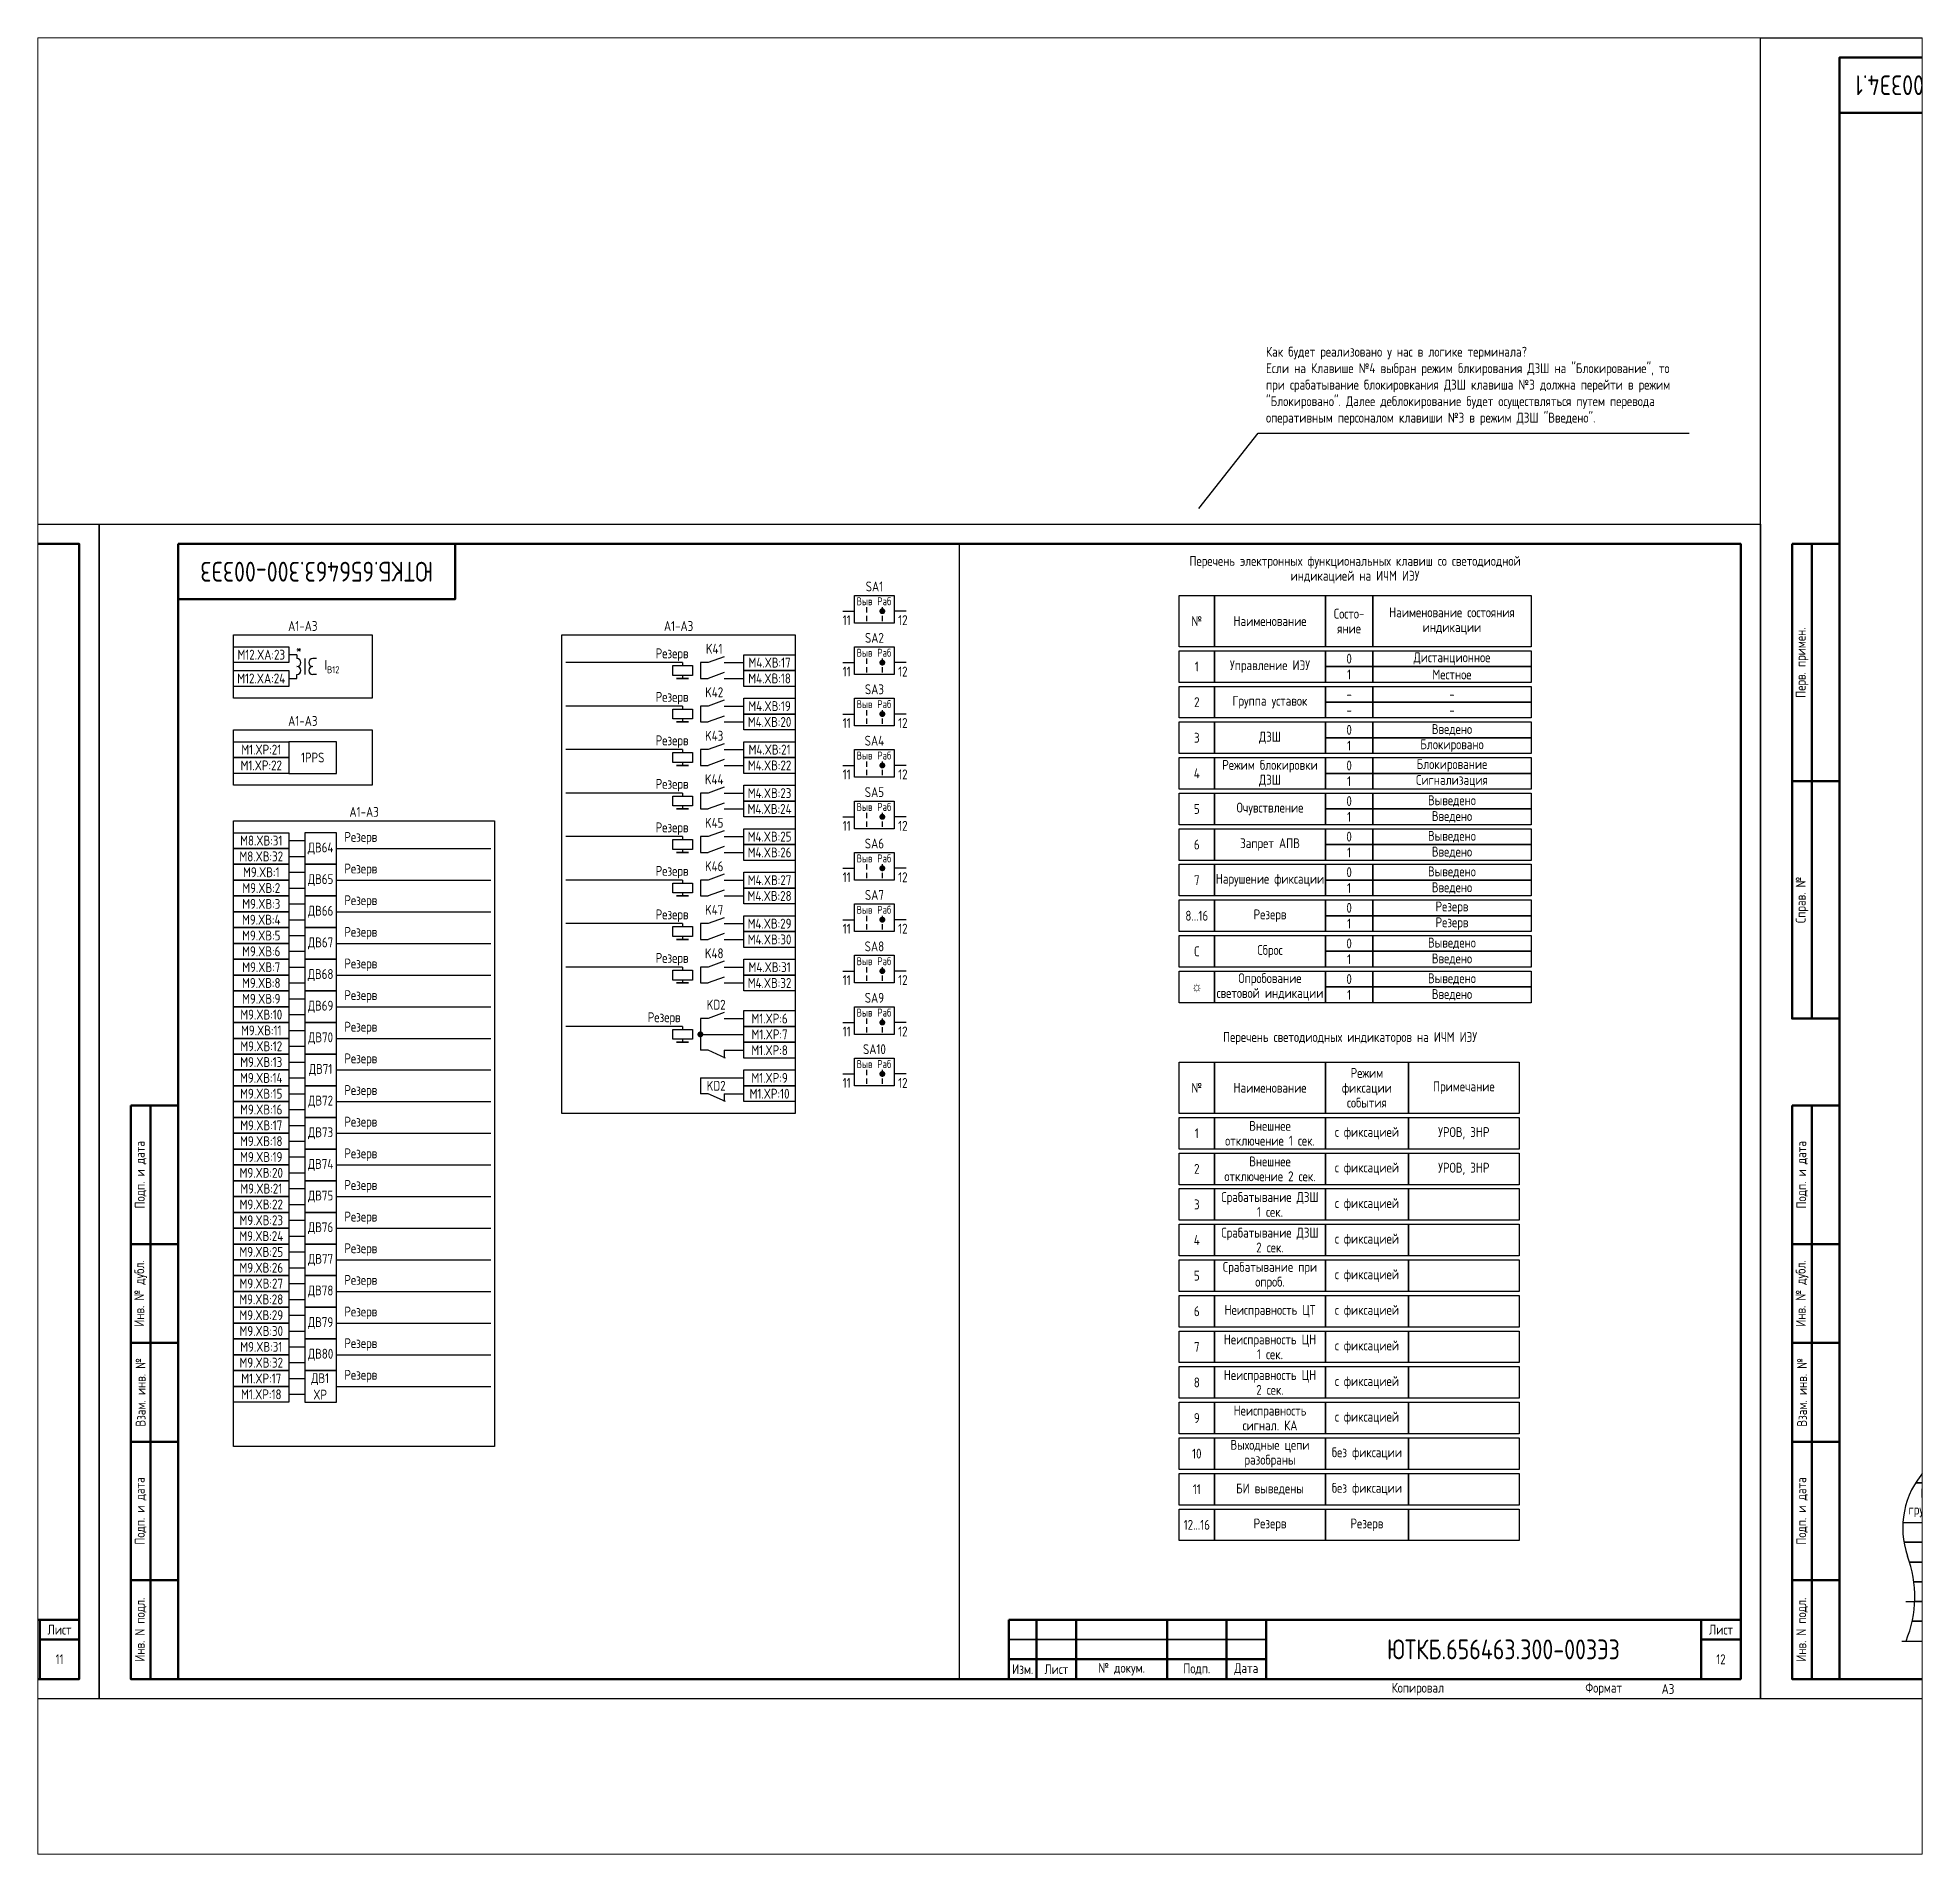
# Paper-space layout '12 Э3' of a CAD drawing. Header units: millimetres. Extents: x 2609 to 2876, y 0 to 257.
# The model-space entities are those that its viewports show. They can reach past a viewport. Long polylines and large blocks are cut down to what shows.
import ezdxf

# ---------------------------------------------------------------- set-up
doc = ezdxf.new("R2010")
doc.units = ezdxf.units.MM
doc.styles.add('Gost_type_A', font='GOST_A.TTF')

psp = doc.layouts.new('12 Э3')

msp = doc.modelspace()

# ---------------------------------------------------------------- texts
at = {"char_height": 5, "width": 70, "attachment_point": 5, "rotation": 180, "style": 'Gost_type_A'}
for s, insert in [('ЮТКБ.656463.300-003Э4.1', (5095, 408)), ('ЮТКБ.656463.300-003Э3', (4675, 285))]:
    msp.add_mtext(s, dxfattribs=dict(at, insert=insert))
at = {"color": 210, "insert": (4915, 322), "char_height": 2.5, "width": 106, "attachment_point": 7, "style": 'Gost_type_A'}
msp.add_mtext('Как будет реализовано у нас в логике терминала?\\PЕсли на Клавише №4 выбран режим блкирования ДЗШ на "Блокирование", то при срабатывание блокировкания ДЗШ клавиша №3 должна перейти в режим "Блокировано". Далее деблокирование будет осуществляться путем перевода оперативным персоналом клавиши №3 в режим ДЗШ "Введено".', dxfattribs=at)
at = {"char_height": 2.5, "style": 'Gost_type_A'}
for s, insert, width, attachment_point, line_spacing_factor in [('Перечень электронных функциональных клавиш со светодиодной индикацией на ИЧМ ИЭУ', (4937.5, 285.5), 89, 5, 0.9), ('A1-A3', (4671.5, 270), 35, 8, 0.9), ('A1-A3', (4766.5, 270), 59, 8, 0.9), ('№ ', (4897.5, 272.5), 9, 5, 0.9), ('Наименование ', (4916, 272.5), 28, 5, 0.9), ('Состо- яние', (4936, 272.5), 12, 5, 0.9), ('Наименование состояния индикации', (4962, 272.5), 40, 5, 0.9), ('1', (4897.5, 261), 9, 5, 0.9), ('Управление ИЭУ', (4916, 261), 28, 5, 0.9), ('0', (4936, 263), 12, 5, 0.9), ('Дистанционное', (4962, 263), 40, 5, 0.9), ('1', (4936, 259), 12, 5, 0.9), ('Местное', (4962, 259), 40, 5, 0.9), ('2', (4897.5, 252), 9, 5, 0.9), ('Группа уставок', (4916, 252), 28, 5, 0.9), ('A1-A3', (4671.5, 246), 35, 8, 0.9), ('3', (4897.5, 243), 9, 5, 0.9), ('ДЗШ', (4916, 243), 28, 5, 0.9), ('0', (4936, 245), 12, 5, 0.9), ('Введено', (4962, 245), 40, 5, 0.9), ('1', (4936, 241), 12, 5, 0.9), ('Блокировано', (4962, 241), 40, 5, 0.9), ('4', (4897.5, 234), 9, 5, 0.9), ('Режим блокировки ДЗШ', (4916, 234), 28, 5, 0.9), ('0', (4936, 236), 12, 5, 0.9), ('Сигнализация', (4962, 232), 40, 5, 0.9), ('Блокирование', (4962, 236), 40, 5, 0.9), ('1', (4936, 232), 12, 5, 0.9), ('A1-A3', (4687, 223), 66, 8, 0.9), ('5', (4897.5, 225), 9, 5, 0.9), ('Очувствление', (4916, 225), 28, 5, 0.9), ('0', (4936, 227), 12, 5, 0.9), ('1', (4936, 223), 12, 5, 0.9), ('Выведено', (4962, 227), 40, 5, 0.9), ('Введено', (4962, 223), 40, 5, 0.9), ('0', (4936, 218), 12, 5, 0.9), ('Выведено', (4962, 218), 40, 5, 0.9), ('6', (4897.5, 216), 9, 5, 0.9), ('Запрет АПВ', (4916, 216), 28, 5, 0.9), ('1', (4936, 214), 12, 5, 0.9), ('Введено', (4962, 214), 40, 5, 0.9), ('0', (4936, 200), 12, 5, 0.9), ('Резерв', (4962, 200), 40, 5, 0.9), ('8...16', (4897.5, 198), 9, 5, 0.9), ('Резерв', (4916, 198), 28, 5, 0.9), ('1', (4936, 196), 12, 5, 0.9), ('Резерв', (4962, 196), 40, 5, 0.9), ('Сброс', (4916, 189), 28, 5, 0.9), ('0', (4936, 191), 12, 5, 0.9), ('Выведено', (4962, 191), 40, 5, 0.9), ('C', (4897.5, 189), 9, 5, 0.9), ('1', (4936, 187), 12, 5, 0.9), ('Введено', (4962, 187), 40, 5, 0.9), ('Опробование световой индикации', (4916, 180), 28, 5, 0.9), ('0', (4936, 182), 12, 5, 0.9), ('Выведено', (4962, 182), 40, 5, 0.9), ('☼', (4897.5, 180), 9, 5, 0.9), ('1', (4936, 178), 12, 5, 0.9), ('Введено', (4962, 178), 40, 5, 0.9), ('Резерв', (4767, 172), 37, 6, 0.8), ('Перечень светодиодных индикаторов на ИЧМ ИЭУ', (4936.25, 167), 197.5, 5, 0.9), ('Режим\\Pфиксации события', (4940.5, 154.5), 21, 5, 0.9), ('№ ', (4897.5, 154.5), 9, 5, 0.9), ('Наименование ', (4916, 154.5), 28, 5, 0.9), ('Примечание', (4965, 154.5), 28, 5, 0.9), ('1', (4897.5, 143), 9, 5, 0.9), ('Внешнее\\Pотключение 1 сек.', (4916, 143), 28, 5, 0.9), ('с фиксацией', (4940.5, 143), 21, 5, 0.9), ('УРОВ, ЗНР', (4965, 143), 28, 5, 0.9), ('2', (4897.5, 134), 9, 5, 0.9), ('Внешнее\\Pотключение 2 сек.', (4916, 134), 28, 5, 0.9), ('с фиксацией', (4940.5, 134), 21, 5, 0.9), ('УРОВ, ЗНР', (4965, 134), 28, 5, 0.9), ('3', (4897.5, 125), 9, 5, 0.9), ('Срабатывание ДЗШ\\P1 сек.', (4916, 125), 28, 5, 0.9), ('с фиксацией', (4940.5, 125), 21, 5, 0.9), ('Срабатывание ДЗШ\\P2 сек.', (4916, 116), 28, 5, 0.9), ('4', (4897.5, 116), 9, 5, 0.9), ('с фиксацией', (4940.5, 116), 21, 5, 0.9), ('Срабатывание при опроб.', (4916, 107), 28, 5, 0.9), ('5', (4897.5, 107), 9, 5, 0.9), ('с фиксацией', (4940.5, 107), 21, 5, 0.9), ('6', (4897.5, 98), 9, 5, 0.9), ('Неисправность ЦТ', (4916, 98), 28, 5, 0.9), ('с фиксацией', (4940.5, 98), 21, 5, 0.9), ('Неисправность ЦН\\P1 сек.', (4916, 89), 28, 5, 0.9), ('с фиксацией', (4940.5, 89), 21, 5, 0.9), ('7', (4897.5, 89), 9, 5, 0.9), ('8', (4897.5, 80), 9, 5, 0.9), ('Неисправность ЦН\\P2 сек.', (4916, 80), 28, 5, 0.9), ('с фиксацией', (4940.5, 80), 21, 5, 0.9), ('9', (4897.5, 71), 9, 5, 0.9), ('Неисправность сигнал. КА', (4916, 71), 28, 5, 0.9), ('с фиксацией', (4940.5, 71), 21, 5, 0.9), ('10', (4897.5, 62), 9, 5, 0.9), ('Выходные цепи разобраны', (4916, 62), 28, 5, 0.9), ('без фиксации', (4940.5, 62), 21, 5, 0.9), ('11', (4897.5, 53), 9, 5, 0.9), ('БИ выведены', (4916, 53), 28, 5, 0.9), ('без фиксации', (4940.5, 53), 21, 5, 0.9), ('12...16', (4897.5, 44), 9, 5, 0.9), ('Резерв', (4916, 44), 28, 5, 0.9), ('Резерв', (4940.5, 44), 21, 5, 0.9)]:
    msp.add_mtext(s, dxfattribs=dict(at, insert=insert, width=width, attachment_point=attachment_point, line_spacing_factor=line_spacing_factor))
at = {"style": 'Gost_type_A'}
for s, insert, char_height, width, attachment_point in [('SA1', (4816, 280), 2.5, 10, 8), ('Выв', (4813.5, 277.5), 2, 5, 5), ('Раб', (4818.5, 277.5), 2, 5, 5), ('11', (4810, 273.98), 2.5, 5, 3), ('12', (4822, 273.98), 2.5, 5, 1), ('SA2', (4816, 267), 2.5, 10, 8), ('M12.XA:23', (4661, 264), 2.5, 14, 5), ('*', (4670.5, 265.5), 2.5, 3, 5), ('\\A1;I{\\H0.7x;\\S^ В12;}', (4677, 261), 2.5, 8, 4), ('Резерв', (4769, 264), 2.5, 31.0015, 6), ('K41', (4775.5, 265.5), 2.5, 5, 5), ('M4.XВ:17', (4789.5, 262), 2.5, 13, 5), ('Выв', (4813.5, 264.5), 2, 5, 5), ('Раб', (4818.5, 264.5), 2, 5, 5), ('M12.XA:24', (4660.99, 257.99), 2.5, 14.018, 5), ('M4.XВ:18', (4789.5, 258), 2.5, 13, 5), ('11', (4810, 260.98), 2.5, 5, 3), ('12', (4822, 260.98), 2.5, 5, 1), ('Резерв', (4769, 253), 2.5, 31.0015, 6), ('K42', (4775.5, 254.5), 2.5, 5, 5), ('SA3', (4816, 254), 2.5, 10, 8), ('Раб', (4818.5, 251.5), 2, 5, 5), ('M4.XВ:20', (4789.5, 247), 2.5, 13, 5), ('M4.XВ:19', (4789.5, 251), 2.5, 13, 5), ('11', (4810, 247.98), 2.5, 5, 3), ('Выв', (4813.5, 251.5), 2, 5, 5), ('12', (4822, 247.98), 2.5, 5, 1), ('Резерв', (4769, 242), 2.5, 31.0015, 6), ('K43', (4775.5, 243.5), 2.5, 5, 5), ('SA4', (4816, 241), 2.5, 10, 8), ('M1.XP:21', (4661, 240), 2.5, 14, 5), ('1PPS', (4674, 238), 2.5, 12, 5), ('M4.XВ:21', (4789.5, 240), 2.5, 13, 5), ('Выв', (4813.5, 238.5), 2, 5, 5), ('Раб', (4818.5, 238.5), 2, 5, 5), ('M1.XP:22', (4661, 236), 2.5, 14, 5), ('K44', (4775.5, 232.5), 2.5, 5, 5), ('M4.XВ:22', (4789.5, 236), 2.5, 13, 5), ('11', (4810, 234.98), 2.5, 5, 3), ('12', (4822, 234.98), 2.5, 5, 1), ('Резерв', (4769, 231), 2.5, 31.0015, 6), ('M4.XВ:23', (4789.5, 229), 2.5, 13, 5), ('SA5', (4816, 228), 2.5, 10, 8), ('M4.XВ:24', (4789.5, 225), 2.5, 13, 5), ('Выв', (4813.5, 225.5), 2, 5, 5), ('Раб', (4818.5, 225.5), 2, 5, 5), ('Резерв', (4682, 216), 2.5, 37, 7), ('Резерв', (4769, 220), 2.5, 31.0015, 6), ('K45', (4775.5, 221.5), 2.5, 5, 5), ('M4.XВ:25', (4789.5, 218), 2.5, 13, 5), ('11', (4810, 221.98), 2.5, 5, 3), ('12', (4822, 221.98), 2.5, 5, 1), ('M8.XВ:31', (4661, 217), 2.5, 14, 5), ('ДВ64', (4676, 215), 2.5, 7.9998, 5), ('M4.XВ:26', (4789.5, 214), 2.5, 13, 5), ('SA6', (4816, 215), 2.5, 10, 8), ('M8.XВ:32', (4661, 213), 2.5, 14, 5), ('M9.XВ:1', (4661, 209), 2.5, 14, 5), ('Резерв', (4682, 208), 2.5, 37, 7), ('Резерв', (4769, 209), 2.5, 31.0015, 6), ('K46', (4775.5, 210.5), 2.5, 5, 5), ('Выв', (4813.5, 212.5), 2, 5, 5), ('Раб', (4818.5, 212.5), 2, 5, 5), ('M9.XВ:2', (4661, 205), 2.5, 14, 5), ('ДВ65', (4676, 207), 2.5, 7.9998, 5), ('M4.XВ:27', (4789.5, 207), 2.5, 13, 5), ('11', (4810, 208.98), 2.5, 5, 3), ('12', (4822, 208.98), 2.5, 5, 1), ('M9.XВ:3', (4661, 201), 2.5, 14, 5), ('ДВ66', (4676, 199), 2.5, 7.9998, 5), ('Резерв', (4682, 200), 2.5, 37, 7), ('K47', (4775.5, 199.5), 2.5, 5, 5), ('M4.XВ:28', (4789.5, 203), 2.5, 13, 5), ('Выв', (4813.5, 199.5), 2, 5, 5), ('SA7', (4816, 202), 2.5, 10, 8), ('Раб', (4818.5, 199.5), 2, 5, 5), ('M9.XВ:4', (4661, 197), 2.5, 14, 5), ('Резерв', (4769, 198), 2.5, 31.0015, 6), ('M4.XВ:29', (4789.5, 196), 2.5, 13, 5), ('11', (4810, 195.98), 2.5, 5, 3), ('12', (4822, 195.98), 2.5, 5, 1), ('M9.XВ:5', (4661, 193), 2.5, 14, 5), ('ДВ67', (4676, 191), 2.5, 7.9998, 5), ('Резерв', (4682, 192), 2.5, 37, 7), ('M4.XВ:30', (4789.5, 192), 2.5, 13, 5), ('SA8', (4816, 189), 2.5, 10, 8), ('M9.XВ:6', (4661, 189), 2.5, 14, 5), ('M9.XВ:7', (4661, 185), 2.5, 14, 5), ('Резерв', (4682, 184), 2.5, 37, 7), ('Резерв', (4769, 187), 2.5, 31.0015, 6), ('K48', (4775.5, 188.5), 2.5, 5, 5), ('M4.XВ:31', (4789.5, 185), 2.5, 13, 5), ('Выв', (4813.5, 186.5), 2, 5, 5), ('Раб', (4818.5, 186.5), 2, 5, 5), ('M9.XВ:8', (4661, 181), 2.5, 14, 5), ('ДВ68', (4676, 183), 2.5, 7.9998, 5), ('M4.XВ:32', (4789.5, 181), 2.5, 13, 5), ('11', (4810, 182.98), 2.5, 5, 3), ('12', (4822, 182.98), 2.5, 5, 1), ('M9.XВ:9', (4661, 177), 2.5, 14, 5), ('ДВ69', (4676, 175), 2.5, 7.9998, 5), ('Резерв', (4682, 176), 2.5, 37, 7), ('KD2', (4776, 175.5), 2.5, 8, 5), ('SA9', (4816, 176), 2.5, 10, 8), ('M9.XВ:10', (4661, 173), 2.5, 14, 5), ('M1.XP:6', (4789.5, 172), 2.5, 13, 5), ('Выв', (4813.5, 173.5), 2, 5, 5), ('Раб', (4818.5, 173.5), 2, 5, 5), ('M9.XВ:11', (4661, 169), 2.5, 14, 5), ('ДВ70', (4676, 167), 2.5, 7.9998, 5), ('Резерв', (4682, 168), 2.5, 37, 7), ('M1.XP:7', (4789.5, 168), 2.5, 13, 5), ('11', (4810, 169.98), 2.5, 5, 3), ('12', (4822, 169.98), 2.5, 5, 1), ('M9.XВ:13', (4661, 161), 2.5, 14, 5), ('M9.XВ:12', (4661, 165), 2.5, 14, 5), ('Резерв', (4682, 160), 2.5, 37, 7), ('M1.XP:8', (4789.5, 164), 2.5, 13, 5), ('SA10', (4816, 163), 2.5, 10, 8), ('M9.XВ:14', (4661, 157), 2.5, 14, 5), ('ДВ71', (4676, 159), 2.5, 7.9998, 5), ('M1.XP:9', (4789.5, 157), 2.5, 13, 5), ('Выв', (4813.5, 160.5), 2, 5, 5), ('Раб', (4818.5, 160.5), 2, 5, 5), ('M9.XВ:15', (4661, 153), 2.5, 14, 5), ('ДВ72', (4676, 151), 2.5, 7.9998, 5), ('Резерв', (4682, 152), 2.5, 37, 7), ('KD2', (4776, 155), 2.5, 8, 5), ('M1.XP:10', (4789.5, 153), 2.5, 13, 5), ('11', (4810, 156.98), 2.5, 5, 3), ('12', (4822, 156.98), 2.5, 5, 1), ('M9.XВ:16', (4661, 149), 2.5, 14, 5), ('M9.XВ:17', (4661, 145), 2.5, 14, 5), ('ДВ73', (4676, 143), 2.5, 7.9998, 5), ('Резерв', (4682, 144), 2.5, 37, 7), ('M9.XВ:18', (4661, 141), 2.5, 14, 5), ('M9.XВ:19', (4661, 137), 2.5, 14, 5), ('Резерв', (4682, 136), 2.5, 37, 7), ('M9.XВ:20', (4661, 133), 2.5, 14, 5), ('ДВ74', (4676, 135), 2.5, 7.9998, 5), ('M9.XВ:21', (4661, 129), 2.5, 14, 5), ('Резерв', (4682, 128), 2.5, 37, 7), ('M9.XВ:22', (4661, 125), 2.5, 14, 5), ('ДВ75', (4676, 127), 2.5, 7.9998, 5), ('M9.XВ:23', (4661, 121), 2.5, 14, 5), ('ДВ76', (4676, 119), 2.5, 7.9998, 5), ('Резерв', (4682, 120), 2.5, 37, 7), ('M9.XВ:24', (4661, 117), 2.5, 14, 5), ('Резерв', (4682, 112), 2.5, 37, 7), ('M9.XВ:25', (4661, 113), 2.5, 14, 5), ('M9.XВ:26', (4661, 109), 2.5, 14, 5), ('ДВ77', (4676, 111), 2.5, 7.9998, 5), ('M9.XВ:27', (4661, 105), 2.5, 14, 5), ('Резерв', (4682, 104), 2.5, 37, 7), ('M9.XВ:28', (4661, 101), 2.5, 14, 5), ('ДВ78', (4676, 103), 2.5, 7.9998, 5), ('M9.XВ:29', (4661, 97), 2.5, 14, 5), ('ДВ79', (4676, 95), 2.5, 7.9998, 5), ('Резерв', (4682, 96), 2.5, 37, 7), ('M9.XВ:30', (4661, 93), 2.5, 14, 5), ('Резерв', (4682, 88), 2.5, 37, 7), ('M9.XВ:32', (4661, 85), 2.5, 14, 5), ('M9.XВ:31', (4661, 89), 2.5, 14, 5), ('ДВ80', (4676, 87), 2.5, 7.9998, 5), ('M1.XP:17', (4661, 81), 2.5, 14, 5), ('ДВ1 XP', (4675.88, 79), 2.5, 7.7588, 5), ('Резерв', (4682, 80), 2.5, 37, 7), ('M1.XP:18', (4661, 77), 2.5, 14, 5), ('Название группы клемм', (5086.42, 49.6), 2.5, 20.4592, 5), ('ЮТКБ.656463.300-003Э3', (4975, 12.5), 5, 120, 5), ('11', (4610, 10), 2.5, 10, 5), ('12', (5030, 10), 2.5, 10, 5), ('A3', (5015, 2.5), 2.5, 20, 4)]:
    msp.add_mtext(s, dxfattribs=dict(at, insert=insert, char_height=char_height, width=width, attachment_point=attachment_point))
at = {"color": 30, "true_color": 0xf26722, "char_height": 2.5, "attachment_point": 5, "line_spacing_factor": 0.9, "style": 'Gost_type_A'}
for s, insert, width in [('-', (4936, 254), 12), ('-', (4962, 254), 40), ('-', (4936, 250), 12), ('-', (4962, 250), 40), ('0', (4936, 209), 12), ('Выведено', (4962, 209), 40), ('7', (4897.5, 207), 9), ('Нарушение фиксации', (4916, 207), 28), ('1', (4936, 205), 12), ('Введено', (4962, 205), 40)]:
    msp.add_mtext(s, dxfattribs=dict(at, insert=insert, width=width))

# ---------------------------------------------------------------- blocks, each defined once
blk = doc.blocks.new('Формат_А3')
blk.add_lwpolyline([(-420, 297), (0, 297), (0, 0), (-420, 0)], close=True)
at = {"lineweight": 50}
blk.add_lwpolyline([(-400, 292), (-5, 292), (-5, 5), (-400, 5)], close=True, dxfattribs=at)
blk = doc.blocks.new('Штамп малый нижний')
at = {"lineweight": 50}
for points in [[(-185, 15), (-178, 15), (-178, 5), (-185, 5)], [(-178, 15), (-168, 15), (-168, 5), (-178, 5)], [(-168, 15), (-145, 15), (-145, 5), (-168, 5)], [(-145, 15), (-130, 15), (-130, 5), (-145, 5)], [(-130, 15), (-120, 15), (-120, 5), (-130, 5)], [(-120, 15), (-10, 15), (-10, 0), (-120, 0)], [(-10, 15), (0, 15), (0, 10), (-10, 10)], [(-10, 10), (0, 10), (0, 0), (-10, 0)], [(-185, 5), (-178, 5), (-178, 0), (-185, 0)], [(-178, 5), (-168, 5), (-168, 0), (-178, 0)], [(-168, 5), (-145, 5), (-145, 0), (-168, 0)], [(-145, 5), (-130, 5), (-130, 0), (-145, 0)], [(-130, 5), (-120, 5), (-120, 0), (-130, 0)]]:
    blk.add_lwpolyline(points, close=True, dxfattribs=at)
for points in [[(-185, 15), (-178, 15), (-178, 10), (-185, 10)], [(-178, 15), (-168, 15), (-168, 10), (-178, 10)], [(-168, 15), (-145, 15), (-145, 10), (-168, 10)], [(-145, 15), (-130, 15), (-130, 10), (-145, 10)], [(-130, 15), (-120, 15), (-120, 10), (-130, 10)], [(-185, 10), (-178, 10), (-178, 5), (-185, 5)], [(-178, 10), (-168, 10), (-168, 5), (-178, 5)], [(-168, 10), (-145, 10), (-145, 5), (-168, 5)], [(-145, 10), (-130, 10), (-130, 5), (-145, 5)], [(-130, 10), (-120, 10), (-120, 5), (-130, 5)]]:
    blk.add_lwpolyline(points, close=True)
at = {"char_height": 2.5, "style": 'Gost_type_A'}
for s, insert, width, attachment_point in [('Лист', (-5, 12.5), 10, 5), ('Изм.', (-181.5, 2.5), 7, 5), ('Лист', (-173, 2.5), 10, 5), ('№ докум.', (-156.5, 2.5), 23, 5), ('Подп.', (-137.5, 2.5), 15, 5), ('Дата', (-125, 2.5), 10, 5), ('Копировал', (-75, -2.53), 13.1202, 6), ('Формат', (-30, -2.53), 13.1202, 6)]:
    blk.add_mtext(s, dxfattribs=dict(at, insert=insert, width=width, attachment_point=attachment_point))
blk = doc.blocks.new('Штамп угловой верхний')
at = {"lineweight": 50}
blk.add_lwpolyline([(0, 0), (70, 0), (70, -14), (0, -14)], close=True, dxfattribs=at)
blk = doc.blocks.new('POINT')
at = {"const_width": 0.75}
blk.add_lwpolyline([(-0.375, 0, 1), (0.375, 0, 1)], format="xyb", close=True, dxfattribs=at)
blk = doc.blocks.new('Переключатель_положение')
for p, q in [((2, 1), (2, -0.34)), ((2, -1.14), (2, -2.49))]:
    blk.add_line(p, q)
blk = doc.blocks.new('Штамп левый верхний')
at = {"lineweight": 50}
for points in [[(-12, 0), (-7, 0), (-7, -60), (-12, -60)], [(-7, 0), (0, 0), (0, -60), (-7, -60)], [(-12, -60), (-7, -60), (-7, -120), (-12, -120)], [(-7, -60), (0, -60), (0, -120), (-7, -120)]]:
    blk.add_lwpolyline(points, close=True, dxfattribs=at)
at = {"char_height": 2.5, "width": 60, "attachment_point": 5, "rotation": 90, "style": 'Gost_type_A'}
for s, insert in [('Перв. примен.', (-9.5, -30)), ('Справ. №', (-9.5, -90))]:
    blk.add_mtext(s, dxfattribs=dict(at, insert=insert))
blk = doc.blocks.new('Штамп левый нижний')
at = {"lineweight": 50}
for points in [[(-12, 145), (-7, 145), (-7, 110), (-12, 110)], [(-7, 145), (0, 145), (0, 110), (-7, 110)], [(-12, 110), (-7, 110), (-7, 85), (-12, 85)], [(-7, 110), (0, 110), (0, 85), (-7, 85)], [(-12, 85), (-7, 85), (-7, 60), (-12, 60)], [(-7, 85), (0, 85), (0, 60), (-7, 60)], [(-12, 60), (-7, 60), (-7, 25), (-12, 25)], [(-7, 60), (0, 60), (0, 25), (-7, 25)], [(-12, 25), (-7, 25), (-7, 0), (-12, 0)], [(-7, 25), (0, 25), (0, 0), (-7, 0)]]:
    blk.add_lwpolyline(points, close=True, dxfattribs=at)
at = {"char_height": 2.5, "attachment_point": 5, "rotation": 90, "style": 'Gost_type_A'}
for s, insert, width in [('Подп. и дата', (-9.5, 127.5), 35), ('Инв. № дубл.', (-9.5, 97.5), 25), ('Взам. инв. №', (-9.5, 72.5), 25), ('Подп. и дата', (-9.5, 42.5), 35), ('Инв. N подл.', (-9.5, 12.5), 25)]:
    blk.add_mtext(s, dxfattribs=dict(at, insert=insert, width=width))

# ---------------------------------------------------------------- linework, layer by layer
for p, q in [((4837.5, 5), (4837.5, 292)), ((4808, 275), (4811, 275)), ((4824, 275), (4821, 275)), ((4670, 264), (4668, 264)), ((4668, 258), (4670, 258)), ((4767.5, 262), (4738, 262)), ((4767.5, 262), (4767.5, 261.25)), ((4767.5, 258.75), (4767.5, 258)), ((4808, 262), (4811, 262)), ((4824, 262), (4821, 262)), ((4767.5, 251), (4738, 251)), ((4767.5, 251), (4767.5, 250.25)), ((4767.5, 247.75), (4767.5, 247)), ((4808, 249), (4811, 249)), ((4824, 249), (4821, 249)), ((4767.5, 240), (4738, 240)), ((4767.5, 240), (4767.5, 239.25)), ((4767.5, 236.75), (4767.5, 236)), ((4808, 236), (4811, 236)), ((4824, 236), (4821, 236)), ((4767.5, 229), (4738, 229)), ((4767.5, 229), (4767.5, 228.25)), ((4767.5, 225.75), (4767.5, 225)), ((4808, 223), (4811, 223)), ((4824, 223), (4821, 223)), ((4668, 217), (4672, 217)), ((4680, 215), (4719, 215)), ((4767.5, 218), (4738, 218)), ((4767.5, 218), (4767.5, 217.25)), ((4767.5, 214.75), (4767.5, 214)), ((4668, 213), (4672, 213)), ((4808, 210), (4811, 210)), ((4824, 210), (4821, 210)), ((4668, 209), (4672, 209)), ((4668, 205), (4672, 205)), ((4680, 207), (4719, 207)), ((4767.5, 207), (4738, 207)), ((4767.5, 207), (4767.5, 206.25)), ((4668, 201), (4672, 201)), ((4767.5, 203.75), (4767.5, 203)), ((4668, 197), (4672, 197)), ((4680, 199), (4719, 199)), ((4767.5, 196), (4738, 196)), ((4767.5, 196), (4767.5, 195.25)), ((4808, 197), (4811, 197)), ((4824, 197), (4821, 197)), ((4668, 193), (4672, 193)), ((4680, 191), (4719, 191)), ((4767.5, 192.75), (4767.5, 192)), ((4668, 189), (4672, 189)), ((4668, 185), (4672, 185)), ((4680, 183), (4719, 183)), ((4767.5, 185), (4738, 185)), ((4767.5, 185), (4767.5, 184.25)), ((4767.5, 181.75), (4767.5, 181)), ((4808, 184), (4811, 184)), ((4824, 184), (4821, 184)), ((4668, 181), (4672, 181)), ((4668, 177), (4672, 177)), ((4668, 173), (4672, 173)), ((4680, 175), (4719, 175)), ((4668, 169), (4672, 169)), ((4680, 167), (4719, 167)), ((4767.5, 170), (4738, 170)), ((4767.5, 170), (4767.5, 169.25)), ((4767.5, 166.75), (4767.5, 166)), ((4808, 171), (4811, 171)), ((4824, 171), (4821, 171)), ((4668, 165), (4672, 165)), ((4778, 164), (4778, 162)), ((4668, 161), (4672, 161)), ((4680, 159), (4719, 159)), ((4808, 158), (4811, 158)), ((4824, 158), (4821, 158)), ((4668, 157), (4672, 157)), ((4668, 153), (4672, 153)), ((4772, 157), (4772, 153)), ((4778, 153), (4778, 151)), ((4668, 149), (4672, 149)), ((4680, 151), (4719, 151)), ((4668, 145), (4672, 145)), ((4680, 143), (4719, 143)), ((4668, 141), (4672, 141)), ((4668, 137), (4672, 137)), ((4680, 135), (4719, 135)), ((4668, 133), (4672, 133)), ((4668, 129), (4672, 129)), ((4668, 125), (4672, 125)), ((4680, 127), (4719, 127)), ((4668, 121), (4672, 121)), ((4668, 117), (4672, 117)), ((4680, 119), (4719, 119)), ((4668, 113), (4672, 113)), ((4680, 111), (4719, 111)), ((4668, 109), (4672, 109)), ((4668, 105), (4672, 105)), ((4668, 101), (4672, 101)), ((4680, 103), (4719, 103)), ((4668, 97), (4672, 97)), ((4668, 93), (4672, 93)), ((4680, 95), (4719, 95)), ((4668, 89), (4672, 89)), ((4680, 87), (4719, 87)), ((4668, 85), (4672, 85)), ((4668, 81), (4672, 81)), ((4668, 77), (4672, 77)), ((4680, 79), (4719, 79)), ((5079.21, 54.6), (5098.79, 54.6)), ((5076.19, 44.6), (5096.65, 44.6)), ((5096.91, 39.6), (5076.45, 39.6)), ((5076.45, 39.6), (5096.91, 39.6)), ((5098.13, 34.6), (5077.67, 34.6)), ((5077.67, 34.6), (5098.13, 34.6)), ((5099.22, 29.6), (5078.76, 29.6)), ((5078.76, 29.6), (5099.22, 29.6)), ((5099.22, 29.6), (5078.76, 29.6)), ((5078.76, 29.6), (5099.22, 29.6)), ((5076.71, 24.6), (5099.71, 24.6)), ((5099.43, 24.6), (5078.97, 24.6)), ((5078.97, 24.6), (5099.43, 24.6)), ((5098.79, 19.6), (5078.33, 19.6)), ((5078.33, 19.6), (5098.79, 19.6)), ((5075.71, 14.6), (5098.71, 14.6)), ((5076.78, 14.6), (5097.24, 14.6))]:
    msp.add_line(p, q)
at = {"ltscale": 4}
for p, q in [((4670, 264), (4670, 263)), ((4670, 263.5), (4670, 263)), ((4672, 263), (4672, 259)), ((4672, 263), (4672, 259)), ((4675, 263), (4674, 263)), ((4675, 263), (4674, 263)), ((4670, 258), (4670, 259)), ((4675, 259), (4674, 259)), ((4675, 259), (4674, 259))]:
    msp.add_line(p, q, dxfattribs=at)
at = {"ltscale": 4.32}
for p, q in [((4778, 263.5), (4774, 262)), ((4778, 259.5), (4774, 258)), ((4778, 252.5), (4774, 251)), ((4778, 248.5), (4774, 247)), ((4778, 241.5), (4774, 240)), ((4778, 237.5), (4774, 236)), ((4778, 230.5), (4774, 229)), ((4778, 226.5), (4774, 225)), ((4778, 219.5), (4774, 218)), ((4778, 215.5), (4774, 214)), ((4778, 208.5), (4774, 207)), ((4778, 204.5), (4774, 203)), ((4778, 197.5), (4774, 196)), ((4778, 193.5), (4774, 192)), ((4778, 186.5), (4774, 185)), ((4778, 182.5), (4774, 181)), ((4778, 173.5), (4774, 172)), ((4778.39, 162), (4774, 164)), ((4778.39, 151), (4774, 153))]:
    msp.add_line(p, q, dxfattribs=at)
at = {"ltscale": 1.08}
for p, q in [((4774, 262), (4772, 262)), ((4772, 262), (4772, 258)), ((4772, 258), (4774, 258)), ((4778, 262), (4783, 262)), ((4778, 258), (4783, 258)), ((4774, 251), (4772, 251)), ((4772, 251), (4772, 247)), ((4778, 251), (4783, 251)), ((4772, 247), (4774, 247)), ((4778, 247), (4783, 247)), ((4774, 240), (4772, 240)), ((4772, 240), (4772, 236)), ((4778, 240), (4783, 240)), ((4772, 236), (4774, 236)), ((4778, 236), (4783, 236)), ((4774, 229), (4772, 229)), ((4772, 229), (4772, 225)), ((4778, 229), (4783, 229)), ((4772, 225), (4774, 225)), ((4778, 225), (4783, 225)), ((4774, 218), (4772, 218)), ((4772, 218), (4772, 214)), ((4778, 218), (4783, 218)), ((4772, 214), (4774, 214)), ((4778, 214), (4783, 214)), ((4774, 207), (4772, 207)), ((4772, 207), (4772, 203)), ((4778, 207), (4783, 207)), ((4772, 203), (4774, 203)), ((4778, 203), (4783, 203)), ((4774, 196), (4772, 196)), ((4772, 196), (4772, 192)), ((4778, 196), (4783, 196)), ((4772, 192), (4774, 192)), ((4778, 192), (4783, 192)), ((4774, 185), (4772, 185)), ((4772, 185), (4772, 181)), ((4778, 185), (4783, 185)), ((4772, 181), (4774, 181)), ((4778, 181), (4783, 181)), ((4774, 172), (4772, 172)), ((4772, 172), (4772, 164)), ((4778, 172), (4783, 172)), ((4772, 168), (4783, 168)), ((4774, 164), (4772, 164)), ((4778, 164), (4783, 164)), ((4772, 157), (4783, 157)), ((4774, 153), (4772, 153)), ((4778, 153), (4783, 153))]:
    msp.add_line(p, q, dxfattribs=at)
for points in [[(5337, 420), (5337, 0), (5040, 0), (5040, 420)], [(4811, 279), (4821, 279), (4821, 272), (4811, 272)], [(4893, 279), (4902, 279), (4902, 266), (4893, 266)], [(4902, 279), (4930, 279), (4930, 266), (4902, 266)], [(4930, 279), (4942, 279), (4942, 266), (4930, 266)], [(4942, 279), (4982, 279), (4982, 266), (4942, 266)], [(4654, 269), (4689, 269), (4689, 253), (4654, 253)], [(4737, 269), (4796, 269), (4796, 148), (4737, 148)], [(4654, 266), (4668, 266), (4668, 262), (4654, 262)], [(4783, 264), (4796, 264), (4796, 260), (4783, 260)], [(4811, 266), (4821, 266), (4821, 259), (4811, 259)], [(4893, 265), (4902, 265), (4902, 257), (4893, 257)], [(4902, 265), (4930, 265), (4930, 257), (4902, 257)], [(4930, 265), (4942, 265), (4942, 261), (4930, 261)], [(4942, 265), (4982, 265), (4982, 261), (4942, 261)], [(4654, 260), (4668, 260), (4668, 256), (4654, 256)], [(4770, 261.25), (4770, 258.75), (4765, 258.75), (4765, 261.25)], [(4769, 258), (4766, 258)], [(4783, 260), (4796, 260), (4796, 256), (4783, 256)], [(4930, 261), (4942, 261), (4942, 257), (4930, 257)], [(4942, 261), (4982, 261), (4982, 257), (4942, 257)], [(4783, 253), (4796, 253), (4796, 249), (4783, 249)], [(4811, 253), (4821, 253), (4821, 246), (4811, 246)], [(4893, 256), (4902, 256), (4902, 248), (4893, 248)], [(4902, 256), (4930, 256), (4930, 248), (4902, 248)], [(4930, 256), (4942, 256), (4942, 252), (4930, 252)], [(4942, 256), (4982, 256), (4982, 252), (4942, 252)], [(4770, 250.25), (4770, 247.75), (4765, 247.75), (4765, 250.25)], [(4783, 249), (4796, 249), (4796, 245), (4783, 245)], [(4930, 252), (4942, 252), (4942, 248), (4930, 248)], [(4942, 252), (4982, 252), (4982, 248), (4942, 248)], [(4654, 245), (4689, 245), (4689, 231), (4654, 231)], [(4769, 247), (4766, 247)], [(4893, 247), (4902, 247), (4902, 239), (4893, 239)], [(4902, 247), (4930, 247), (4930, 239), (4902, 239)], [(4930, 247), (4942, 247), (4942, 243), (4930, 243)], [(4930, 243), (4942, 243), (4942, 239), (4930, 239)], [(4942, 247), (4982, 247), (4982, 243), (4942, 243)], [(4942, 243), (4982, 243), (4982, 239), (4942, 239)], [(4654, 242), (4668, 242), (4668, 238), (4654, 238)], [(4770, 239.25), (4770, 236.75), (4765, 236.75), (4765, 239.25)], [(4783, 242), (4796, 242), (4796, 238), (4783, 238)], [(4811, 240), (4821, 240), (4821, 233), (4811, 233)], [(4654, 238), (4668, 238), (4668, 234), (4654, 234)], [(4769, 236), (4766, 236)], [(4783, 238), (4796, 238), (4796, 234), (4783, 234)], [(4893, 238), (4902, 238), (4902, 230), (4893, 230)], [(4902, 238), (4930, 238), (4930, 230), (4902, 230)], [(4930, 238), (4942, 238), (4942, 234), (4930, 234)], [(4930, 234), (4942, 234), (4942, 230), (4930, 230)], [(4942, 238), (4982, 238), (4982, 234), (4942, 234)], [(4942, 234), (4982, 234), (4982, 230), (4942, 230)], [(4783, 231), (4796, 231), (4796, 227), (4783, 227)], [(4893, 229), (4902, 229), (4902, 221), (4893, 221)], [(4902, 229), (4930, 229), (4930, 221), (4902, 221)], [(4930, 229), (4942, 229), (4942, 225), (4930, 225)], [(4942, 229), (4982, 229), (4982, 225), (4942, 225)], [(4770, 228.25), (4770, 225.75), (4765, 225.75), (4765, 228.25)], [(4769, 225), (4766, 225)], [(4783, 227), (4796, 227), (4796, 223), (4783, 223)], [(4811, 227), (4821, 227), (4821, 220), (4811, 220)], [(4930, 225), (4942, 225), (4942, 221), (4930, 221)], [(4942, 225), (4982, 225), (4982, 221), (4942, 221)], [(4654, 222), (4720, 222), (4720, 63.82), (4654, 63.82)], [(4783, 220), (4796, 220), (4796, 216), (4783, 216)], [(4893, 220), (4902, 220), (4902, 212), (4893, 212)], [(4902, 220), (4930, 220), (4930, 212), (4902, 212)], [(4930, 220), (4942, 220), (4942, 216), (4930, 216)], [(4942, 220), (4982, 220), (4982, 216), (4942, 216)], [(4654, 219), (4668, 219), (4668, 215), (4654, 215)], [(4654, 215), (4668, 215), (4668, 211), (4654, 211)], [(4770, 217.25), (4770, 214.75), (4765, 214.75), (4765, 217.25)], [(4783, 216), (4796, 216), (4796, 212), (4783, 212)], [(4930, 216), (4942, 216), (4942, 212), (4930, 212)], [(4942, 216), (4982, 216), (4982, 212), (4942, 212)], [(4654, 211), (4668, 211), (4668, 207), (4654, 207)], [(4769, 214), (4766, 214)], [(4811, 214), (4821, 214), (4821, 207), (4811, 207)], [(4654, 207), (4668, 207), (4668, 203), (4654, 203)], [(4770, 206.25), (4770, 203.75), (4765, 203.75), (4765, 206.25)], [(4783, 209), (4796, 209), (4796, 205), (4783, 205)], [(4783, 205), (4796, 205), (4796, 201), (4783, 201)], [(4654, 203), (4668, 203), (4668, 199), (4654, 199)], [(4769, 203), (4766, 203)], [(4811, 201), (4821, 201), (4821, 194), (4811, 194)], [(4893, 202), (4902, 202), (4902, 194), (4893, 194)], [(4902, 202), (4930, 202), (4930, 194), (4902, 194)], [(4930, 202), (4942, 202), (4942, 198), (4930, 198)], [(4942, 202), (4982, 202), (4982, 198), (4942, 198)], [(4654, 199), (4668, 199), (4668, 195), (4654, 195)], [(4783, 198), (4796, 198), (4796, 194), (4783, 194)], [(4930, 198), (4942, 198), (4942, 194), (4930, 194)], [(4942, 198), (4982, 198), (4982, 194), (4942, 194)], [(4654, 195), (4668, 195), (4668, 191), (4654, 191)], [(4654, 191), (4668, 191), (4668, 187), (4654, 187)], [(4770, 195.25), (4770, 192.75), (4765, 192.75), (4765, 195.25)], [(4769, 192), (4766, 192)], [(4783, 194), (4796, 194), (4796, 190), (4783, 190)], [(4893, 193), (4902, 193), (4902, 185), (4893, 185)], [(4902, 193), (4930, 193), (4930, 185), (4902, 185)], [(4930, 193), (4942, 193), (4942, 189), (4930, 189)], [(4942, 193), (4982, 193), (4982, 189), (4942, 189)], [(4654, 187), (4668, 187), (4668, 183), (4654, 183)], [(4783, 187), (4796, 187), (4796, 183), (4783, 183)], [(4811, 188), (4821, 188), (4821, 181), (4811, 181)], [(4930, 189), (4942, 189), (4942, 185), (4930, 185)], [(4942, 189), (4982, 189), (4982, 185), (4942, 185)], [(4654, 183), (4668, 183), (4668, 179), (4654, 179)], [(4770, 184.25), (4770, 181.75), (4765, 181.75), (4765, 184.25)], [(4783, 183), (4796, 183), (4796, 179), (4783, 179)], [(4893, 184), (4902, 184), (4902, 176), (4893, 176)], [(4902, 184), (4930, 184), (4930, 176), (4902, 176)], [(4930, 184), (4942, 184), (4942, 180), (4930, 180)], [(4942, 184), (4982, 184), (4982, 180), (4942, 180)], [(4654, 179), (4668, 179), (4668, 175), (4654, 175)], [(4769, 181), (4766, 181)], [(4930, 180), (4942, 180), (4942, 176), (4930, 176)], [(4942, 180), (4982, 180), (4982, 176), (4942, 176)], [(4654, 175), (4668, 175), (4668, 171), (4654, 171)], [(4783, 174), (4796, 174), (4796, 170), (4783, 170)], [(4811, 175), (4821, 175), (4821, 168), (4811, 168)], [(4654, 171), (4668, 171), (4668, 167), (4654, 167)], [(4654, 167), (4668, 167), (4668, 163), (4654, 163)], [(4770, 169.25), (4770, 166.75), (4765, 166.75), (4765, 169.25)], [(4783, 170), (4796, 170), (4796, 166), (4783, 166)], [(4654, 163), (4668, 163), (4668, 159), (4654, 159)], [(4769, 166), (4766, 166)], [(4783, 166), (4796, 166), (4796, 162), (4783, 162)], [(4811, 162), (4821, 162), (4821, 155), (4811, 155)], [(4654, 159), (4668, 159), (4668, 155), (4654, 155)], [(4783, 159), (4796, 159), (4796, 155), (4783, 155)], [(4893, 161), (4902, 161), (4902, 148), (4893, 148)], [(4902, 161), (4930, 161), (4930, 148), (4902, 148)], [(4930, 161), (4951, 161), (4951, 148), (4930, 148)], [(4951, 161), (4979, 161), (4979, 148), (4951, 148)], [(4654, 155), (4668, 155), (4668, 151), (4654, 151)], [(4783, 155), (4796, 155), (4796, 151), (4783, 151)], [(4654, 151), (4668, 151), (4668, 147), (4654, 147)], [(4654, 147), (4668, 147), (4668, 143), (4654, 143)], [(4654, 143), (4668, 143), (4668, 139), (4654, 139)], [(4893, 147), (4902, 147), (4902, 139), (4893, 139)], [(4902, 147), (4930, 147), (4930, 139), (4902, 139)], [(4930, 147), (4951, 147), (4951, 139), (4930, 139)], [(4951, 147), (4979, 147), (4979, 139), (4951, 139)], [(4654, 139), (4668, 139), (4668, 135), (4654, 135)], [(4654, 135), (4668, 135), (4668, 131), (4654, 131)], [(4893, 138), (4902, 138), (4902, 130), (4893, 130)], [(4902, 138), (4930, 138), (4930, 130), (4902, 130)], [(4930, 138), (4951, 138), (4951, 130), (4930, 130)], [(4951, 138), (4979, 138), (4979, 130), (4951, 130)], [(4654, 131), (4668, 131), (4668, 127), (4654, 127)], [(4893, 129), (4902, 129), (4902, 121), (4893, 121)], [(4902, 129), (4930, 129), (4930, 121), (4902, 121)], [(4930, 129), (4951, 129), (4951, 121), (4930, 121)], [(4951, 129), (4979, 129), (4979, 121), (4951, 121)], [(4654, 127), (4668, 127), (4668, 123), (4654, 123)], [(4654, 123), (4668, 123), (4668, 119), (4654, 119)], [(4893, 120), (4902, 120), (4902, 112), (4893, 112)], [(4902, 120), (4930, 120), (4930, 112), (4902, 112)], [(4930, 120), (4951, 120), (4951, 112), (4930, 112)], [(4951, 120), (4979, 120), (4979, 112), (4951, 112)], [(4654, 119), (4668, 119), (4668, 115), (4654, 115)], [(4654, 115), (4668, 115), (4668, 111), (4654, 111)], [(4654, 111), (4668, 111), (4668, 107), (4654, 107)], [(4893, 111), (4902, 111), (4902, 103), (4893, 103)], [(4902, 111), (4930, 111), (4930, 103), (4902, 103)], [(4930, 111), (4951, 111), (4951, 103), (4930, 103)], [(4951, 111), (4979, 111), (4979, 103), (4951, 103)], [(4654, 107), (4668, 107), (4668, 103), (4654, 103)], [(4654, 103), (4668, 103), (4668, 99), (4654, 99)], [(4893, 102), (4902, 102), (4902, 94), (4893, 94)], [(4902, 102), (4930, 102), (4930, 94), (4902, 94)], [(4930, 102), (4951, 102), (4951, 94), (4930, 94)], [(4951, 102), (4979, 102), (4979, 94), (4951, 94)], [(4654, 99), (4668, 99), (4668, 95), (4654, 95)], [(4654, 95), (4668, 95), (4668, 91), (4654, 91)], [(4654, 91), (4668, 91), (4668, 87), (4654, 87)], [(4893, 93), (4902, 93), (4902, 85), (4893, 85)], [(4902, 93), (4930, 93), (4930, 85), (4902, 85)], [(4930, 93), (4951, 93), (4951, 85), (4930, 85)], [(4951, 93), (4979, 93), (4979, 85), (4951, 85)], [(4654, 87), (4668, 87), (4668, 83), (4654, 83)], [(4654, 83), (4668, 83), (4668, 79), (4654, 79)], [(4893, 84), (4902, 84), (4902, 76), (4893, 76)], [(4902, 84), (4930, 84), (4930, 76), (4902, 76)], [(4930, 84), (4951, 84), (4951, 76), (4930, 76)], [(4951, 84), (4979, 84), (4979, 76), (4951, 76)], [(4654, 79), (4668, 79), (4668, 75), (4654, 75)], [(4893, 75), (4902, 75), (4902, 67), (4893, 67)], [(4902, 75), (4930, 75), (4930, 67), (4902, 67)], [(4930, 75), (4951, 75), (4951, 67), (4930, 67)], [(4951, 75), (4979, 75), (4979, 67), (4951, 67)], [(4893, 66), (4902, 66), (4902, 58), (4893, 58)], [(4902, 66), (4930, 66), (4930, 58), (4902, 58)], [(4930, 66), (4951, 66), (4951, 58), (4930, 58)], [(4951, 66), (4979, 66), (4979, 58), (4951, 58)], [(4893, 57), (4902, 57), (4902, 49), (4893, 49)], [(4902, 57), (4930, 57), (4930, 49), (4902, 49)], [(4930, 57), (4951, 57), (4951, 49), (4930, 49)], [(4951, 57), (4979, 57), (4979, 49), (4951, 49)], [(4893, 48), (4902, 48), (4902, 40), (4893, 40)], [(4902, 48), (4930, 48), (4930, 40), (4902, 40)], [(4930, 48), (4951, 48), (4951, 40), (4930, 40)], [(4951, 48), (4979, 48), (4979, 40), (4951, 40)]]:
    msp.add_lwpolyline(points, close=True)
at = {"lineweight": 50}
msp.add_lwpolyline([(5332, 415), (5332, 5), (5060, 5), (5060, 415)], close=True, dxfattribs=at)
at = {"color": 210}
msp.add_lwpolyline([(4898, 301), (4913, 320), (5022, 320)], dxfattribs=at)
at = {"ltscale": 4}
for points in [[(4668, 234), (4680, 234), (4680, 242), (4668, 242)], [(4672, 211), (4680, 211), (4680, 219), (4672, 219)], [(4672, 203), (4680, 203), (4680, 211), (4672, 211)], [(4672, 195), (4680, 195), (4680, 203), (4672, 203)], [(4672, 187), (4680, 187), (4680, 195), (4672, 195)], [(4672, 179), (4680, 179), (4680, 187), (4672, 187)], [(4672, 171), (4680, 171), (4680, 179), (4672, 179)], [(4672, 163), (4680, 163), (4680, 171), (4672, 171)], [(4672, 155), (4680, 155), (4680, 163), (4672, 163)], [(4672, 147), (4680, 147), (4680, 155), (4672, 155)], [(4672, 139), (4680, 139), (4680, 147), (4672, 147)], [(4672, 131), (4680, 131), (4680, 139), (4672, 139)], [(4672, 123), (4680, 123), (4680, 131), (4672, 131)], [(4672, 115), (4680, 115), (4680, 123), (4672, 123)], [(4672, 107), (4680, 107), (4680, 115), (4672, 115)], [(4672, 99), (4680, 99), (4680, 107), (4672, 107)], [(4672, 91), (4680, 91), (4680, 99), (4672, 99)], [(4672, 83), (4680, 83), (4680, 91), (4672, 91)], [(4672, 75), (4680, 75), (4680, 83), (4672, 83)]]:
    msp.add_lwpolyline(points, close=True, dxfattribs=at)
at = {"color": 30, "true_color": 0xf26722}
for points in [[(4893, 211), (4902, 211), (4902, 203), (4893, 203)], [(4902, 211), (4930, 211), (4930, 203), (4902, 203)], [(4930, 211), (4942, 211), (4942, 207), (4930, 207)], [(4942, 211), (4982, 211), (4982, 207), (4942, 207)], [(4930, 207), (4942, 207), (4942, 203), (4930, 203)], [(4942, 207), (4982, 207), (4982, 203), (4942, 203)]]:
    msp.add_lwpolyline(points, close=True, dxfattribs=at)
msp.add_lwpolyline([(5081.46, 57.6), (5088.07, 57.6), (5088.07, 54.6), (5079.21, 54.6)])
at = {"ltscale": 4}
for centre, start, end in [((4670, 262), 270, 90), ((4670, 262), 270, 90), ((4674, 262), 90, 270), ((4674, 262), 90, 270), ((4670, 260), 270, 90), ((4670, 260), 270, 90), ((4674, 260), 90, 270), ((4674, 260), 90, 270)]:
    msp.add_arc(centre, 1, start, end, dxfattribs=at)
for centre, radius, start, end in [((5097.55, 43.2), 21.6, 138.181, 199.2333), ((5049.46, 25.83), 29.54, 337.6521, 20.3143)]:
    msp.add_arc(centre, radius, start, end)

# ---------------------------------------------------------------- block references
for name, p in [('Штамп угловой верхний', (5060, 415)), ('Формат_А3', (4620, 0)), ('Формат_А3', (5040, 0)), ('Штамп угловой верхний', (4640, 292)), ('Штамп левый верхний', (5060, 292)), ('Переключатель_положение', (4812, 275)), ('POINT', (4818, 275)), ('Переключатель_положение', (4816, 275)), ('Переключатель_положение', (4812, 262)), ('POINT', (4818, 262)), ('Переключатель_положение', (4816, 262)), ('Переключатель_положение', (4812, 249)), ('POINT', (4818, 249)), ('Переключатель_положение', (4816, 249)), ('Переключатель_положение', (4812, 236)), ('POINT', (4818, 236)), ('Переключатель_положение', (4816, 236)), ('Переключатель_положение', (4812, 223)), ('Переключатель_положение', (4816, 223)), ('POINT', (4818, 223)), ('Переключатель_положение', (4812, 210)), ('POINT', (4818, 210)), ('Переключатель_положение', (4816, 210)), ('Переключатель_положение', (4812, 197)), ('POINT', (4818, 197)), ('Переключатель_положение', (4816, 197)), ('Переключатель_положение', (4812, 184)), ('POINT', (4818, 184)), ('Переключатель_положение', (4816, 184)), ('Переключатель_положение', (4812, 171)), ('POINT', (4818, 171)), ('Переключатель_положение', (4816, 171)), ('POINT', (4772, 168)), ('Переключатель_положение', (4812, 158)), ('POINT', (4818, 158)), ('Переключатель_положение', (4816, 158)), ('Штамп левый нижний', (4640, 5)), ('Штамп левый нижний', (5060, 5)), ('Штамп малый нижний', (4615, 5)), ('Штамп малый нижний', (5035, 5))]:
    msp.add_blockref(name, p)

msp.set_redraw_order([(e.dxf.handle, doc.entitydb.next_handle()) for e in msp.query("TEXT MTEXT ATTDEF DIMENSION ARC_DIMENSION")])  # texts and dimensions are drawn at this point

# ---------------------------------------------------------------- viewports
at = {"layer": '0'}
psp.add_viewport(center=(2742.56, 128.44), size=(266.77, 257.1886), view_center_point=(4842.69, 190.35), view_height=459.3097, dxfattribs=at)

doc.saveas('drawing.dxf')
